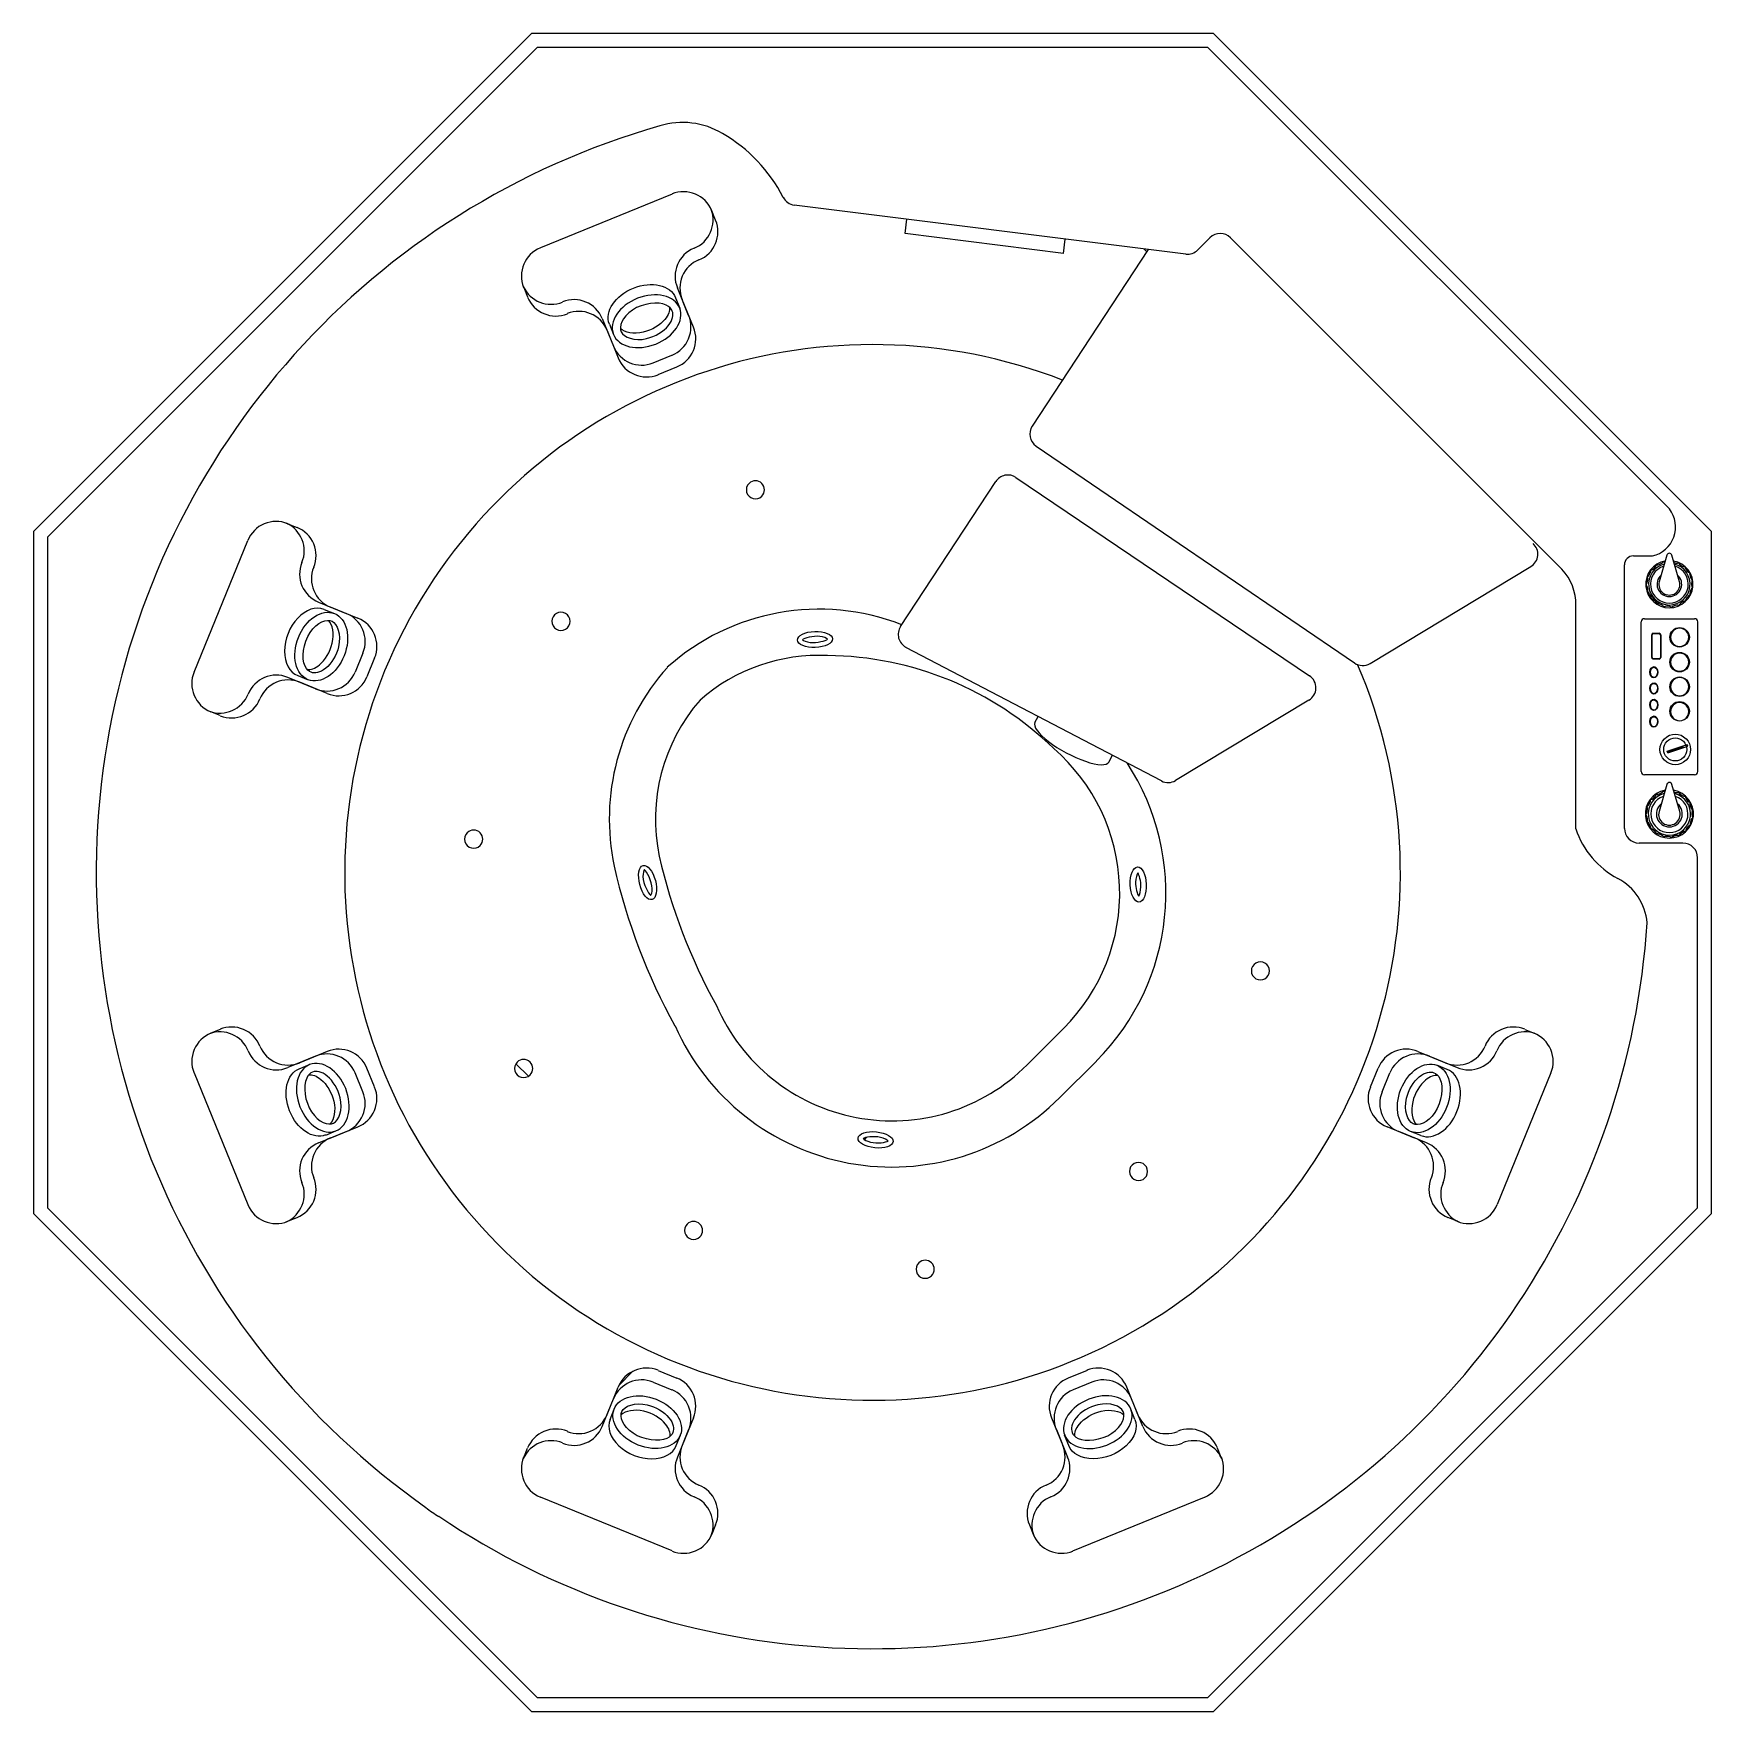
# Model space of a CAD drawing. Header units: millimetres. Extents: x 1521.79 to 1523.64, y 1323.22 to 1325.07.
import ezdxf

# ---------------------------------------------------------------- set-up
doc = ezdxf.new("R2010")
doc.units = ezdxf.units.MM
doc.layers.add('Varandas_e_Piscinas', color=2, linetype='Continuous')

msp = doc.modelspace()

# ---------------------------------------------------------------- linework, layer by layer
at = {"layer": 'Varandas_e_Piscinas'}
for p, q in [((1522.3341, 1325.0683), (1521.7851, 1324.5192)), ((1523.0861, 1325.0683), (1522.3341, 1325.0683)), ((1523.6351, 1324.5192), (1523.0861, 1325.0683)), ((1521.7851, 1324.5192), (1521.7851, 1323.7673)), ((1523.6351, 1323.7673), (1523.6351, 1324.5192)), ((1521.7851, 1323.7673), (1522.3341, 1323.2183)), ((1523.0861, 1323.2183), (1523.6351, 1323.7673)), ((1522.3341, 1323.2183), (1523.0861, 1323.2183))]:
    msp.add_line(p, q, dxfattribs=at)
at = {"layer": 'Varandas_e_Piscinas', "color": 1}
for p, q in [((1522.3403, 1325.053), (1521.8003, 1324.513)), ((1523.0799, 1325.053), (1522.3403, 1325.053)), ((1523.5888, 1324.5441), (1523.0799, 1325.053)), ((1522.4891, 1324.8913), (1522.3439, 1324.832)), ((1523.0554, 1324.8251), (1522.6239, 1324.8791)), ((1522.5371, 1324.8625), (1522.5329, 1324.8729)), ((1522.746, 1324.8477), (1522.748, 1324.8636)), ((1522.9206, 1324.8259), (1522.746, 1324.8477)), ((1522.9206, 1324.8259), (1522.9226, 1324.8417)), ((1523.0687, 1324.8297), (1523.0821, 1324.8431)), ((1523.4703, 1324.4776), (1523.1048, 1324.8431)), ((1523.0141, 1324.8303), (1522.8862, 1324.6355)), ((1523.0124, 1324.8277), (1523.0092, 1324.8309)), ((1522.3255, 1324.7881), (1522.3298, 1324.7778)), ((1522.5074, 1324.7575), (1522.495, 1324.7878)), ((1522.493, 1324.777), (1522.4976, 1324.7656)), ((1522.5127, 1324.7445), (1522.5003, 1324.7749)), ((1522.4121, 1324.7539), (1522.4245, 1324.7236)), ((1522.4174, 1324.741), (1522.4298, 1324.7106)), ((1522.42, 1324.7479), (1522.4245, 1324.7365)), ((1522.4683, 1324.7052), (1522.489, 1324.7137)), ((1522.4736, 1324.6922), (1522.4943, 1324.7007)), ((1522.8905, 1324.6135), (1523.2415, 1324.3743)), ((1522.741, 1324.4145), (1522.8459, 1324.5742)), ((1522.8683, 1324.5787), (1523.192, 1324.3602)), ((1522.0652, 1324.5278), (1522.0756, 1324.5236)), ((1521.8003, 1324.513), (1521.8003, 1323.7735)), ((1521.9621, 1324.3643), (1522.0214, 1324.5094)), ((1523.549, 1324.4923), (1523.57, 1324.4923)), ((1523.5859, 1324.4931), (1523.5776, 1324.4639)), ((1523.5999, 1324.4639), (1523.5916, 1324.4931)), ((1523.2588, 1324.3738), (1523.4359, 1324.4805)), ((1523.5392, 1324.1919), (1523.5392, 1324.4824)), ((1522.0994, 1324.4413), (1522.1298, 1324.4289)), ((1522.1123, 1324.436), (1522.1427, 1324.4236)), ((1523.4856, 1324.1914), (1523.4856, 1324.4395)), ((1523.5776, 1324.4393), (1523.5673, 1324.4496)), ((1522.1054, 1324.4334), (1522.1168, 1324.4289)), ((1523.5576, 1324.2546), (1523.5576, 1324.4196)), ((1523.5611, 1324.4231), (1523.6164, 1324.4231)), ((1523.6199, 1324.4196), (1523.6199, 1324.2546)), ((1523.5692, 1324.3803), (1523.5692, 1324.4053)), ((1523.5696, 1324.3803), (1523.5696, 1324.4053)), ((1523.571, 1324.407), (1523.5774, 1324.407)), ((1523.571, 1324.4066), (1523.5774, 1324.4066)), ((1523.5788, 1324.4053), (1523.5788, 1324.3803)), ((1523.5792, 1324.4053), (1523.5792, 1324.3803)), ((1523.6098, 1324.4071), (1523.6046, 1324.4123)), ((1523.61, 1324.4038), (1523.6106, 1324.4044)), ((1522.1482, 1324.3851), (1522.1397, 1324.3643)), ((1522.1611, 1324.3798), (1522.1526, 1324.359)), ((1523.0287, 1324.2443), (1522.747, 1324.3915)), ((1523.5774, 1324.379), (1523.571, 1324.379)), ((1523.5774, 1324.3786), (1523.571, 1324.3786)), ((1523.5982, 1324.392), (1523.5988, 1324.3926)), ((1522.0764, 1324.3603), (1522.0878, 1324.3558)), ((1523.5676, 1324.3613), (1523.5681, 1324.3619)), ((1523.5743, 1324.3681), (1523.5748, 1324.3685)), ((1522.0959, 1324.3459), (1522.0655, 1324.3583)), ((1522.0709, 1324.3551), (1522.0692, 1324.3568)), ((1522.1088, 1324.3406), (1522.0785, 1324.353)), ((1523.1913, 1324.3332), (1523.0443, 1324.2447)), ((1521.9908, 1324.3162), (1521.9805, 1324.3205)), ((1522.8891, 1324.3085), (1522.8927, 1324.3153)), ((1522.9707, 1324.265), (1522.9747, 1324.2725)), ((1523.5864, 1324.2769), (1523.6085, 1324.2842)), ((1523.5869, 1324.2752), (1523.5864, 1324.2769)), ((1523.5869, 1324.2752), (1523.6091, 1324.2825)), ((1523.6041, 1324.2809), (1523.6035, 1324.2826)), ((1523.6091, 1324.2825), (1523.6085, 1324.2842)), ((1523.6164, 1324.2511), (1523.5611, 1324.2511)), ((1523.5858, 1324.2404), (1523.5774, 1324.2106)), ((1523.5858, 1324.2404), (1523.5774, 1324.2106)), ((1523.6001, 1324.2106), (1523.5916, 1324.2404)), ((1523.6001, 1324.2106), (1523.5916, 1324.2404)), ((1523.6037, 1324.1757), (1523.5553, 1324.1757)), ((1523.5722, 1324.1892), (1523.5723, 1324.1893)), ((1523.6199, 1323.7735), (1523.6199, 1324.1596)), ((1522.8807, 1323.9312), (1522.921, 1323.9715)), ((1521.9908, 1323.9703), (1521.9805, 1323.966)), ((1523.4293, 1323.9703), (1523.4397, 1323.966)), ((1522.0959, 1323.9406), (1522.0655, 1323.9282)), ((1522.1088, 1323.9459), (1522.0785, 1323.9335)), ((1522.9167, 1323.8951), (1522.957, 1323.9354)), ((1523.3114, 1323.9459), (1523.3417, 1323.9335)), ((1523.3243, 1323.9406), (1523.3547, 1323.9282)), ((1521.9621, 1323.9222), (1522.0214, 1323.7771)), ((1522.0781, 1323.9269), (1522.0895, 1323.9314)), ((1522.0796, 1323.9339), (1522.0796, 1323.9339)), ((1522.1482, 1323.9014), (1522.1397, 1323.9222)), ((1522.1611, 1323.9068), (1522.1526, 1323.9275)), ((1522.3307, 1323.9186), (1522.3169, 1323.9324)), ((1523.2591, 1323.9068), (1523.2676, 1323.9275)), ((1523.272, 1323.9014), (1523.2805, 1323.9222)), ((1523.3438, 1323.9262), (1523.3324, 1323.9307)), ((1523.4581, 1323.9222), (1523.3988, 1323.7771)), ((1522.1123, 1323.8505), (1522.1427, 1323.8629)), ((1523.3078, 1323.8505), (1523.2775, 1323.8629)), ((1522.0994, 1323.8452), (1522.1298, 1323.8576)), ((1522.1072, 1323.8538), (1522.1185, 1323.8584)), ((1522.7013, 1323.8486), (1522.704, 1323.8513)), ((1523.3208, 1323.8452), (1523.2904, 1323.8576)), ((1523.3147, 1323.8531), (1523.3034, 1323.8576)), ((1521.8003, 1323.7735), (1522.3403, 1323.2335)), ((1523.0799, 1323.2335), (1523.6199, 1323.7735)), ((1522.0652, 1323.7587), (1522.0756, 1323.7629)), ((1523.355, 1323.7587), (1523.3446, 1323.7629)), ((1522.4308, 1323.578), (1522.446, 1323.5933)), ((1522.4736, 1323.5943), (1522.4943, 1323.5858)), ((1522.4736, 1323.5943), (1522.4943, 1323.5858)), ((1522.9466, 1323.5943), (1522.9259, 1323.5858)), ((1522.4174, 1323.5455), (1522.4298, 1323.5759)), ((1522.4174, 1323.5455), (1522.4298, 1323.5759)), ((1522.4683, 1323.5813), (1522.489, 1323.5728)), ((1522.4683, 1323.5813), (1522.489, 1323.5728)), ((1522.9519, 1323.5813), (1522.9312, 1323.5728)), ((1523.0028, 1323.5455), (1522.9904, 1323.5759)), ((1522.4121, 1323.5326), (1522.4245, 1323.5629)), ((1522.4121, 1323.5326), (1522.4245, 1323.5629)), ((1522.4207, 1323.5403), (1522.4252, 1323.5517)), ((1522.9995, 1323.5403), (1522.995, 1323.5517)), ((1523.0081, 1323.5326), (1522.9957, 1323.5629)), ((1522.5074, 1323.529), (1522.495, 1323.4987)), ((1522.5074, 1323.529), (1522.495, 1323.4987)), ((1522.5127, 1323.542), (1522.5003, 1323.5116)), ((1522.5127, 1323.542), (1522.5003, 1323.5116)), ((1522.9075, 1323.542), (1522.9199, 1323.5116)), ((1522.9128, 1323.529), (1522.9252, 1323.4987)), ((1522.3255, 1323.4984), (1522.3298, 1323.5087)), ((1522.3255, 1323.4984), (1522.3298, 1323.5087)), ((1522.4937, 1323.5113), (1522.4983, 1323.5227)), ((1522.9264, 1323.5113), (1522.9219, 1323.5227)), ((1523.0947, 1323.4984), (1523.0904, 1323.5087)), ((1522.9237, 1323.5024), (1522.922, 1323.5041)), ((1522.4891, 1323.3952), (1522.3439, 1323.4545)), ((1522.4891, 1323.3952), (1522.3439, 1323.4545)), ((1522.9311, 1323.3952), (1523.0763, 1323.4545)), ((1522.5371, 1323.424), (1522.5329, 1323.4136)), ((1522.5371, 1323.424), (1522.5329, 1323.4136)), ((1522.8831, 1323.424), (1522.8873, 1323.4136)), ((1522.3403, 1323.2335), (1523.0799, 1323.2335))]:
    msp.add_line(p, q, dxfattribs=at)
for centre, major_axis, ratio, start_param, end_param in [((1522.5007, 1324.8848), (0.0604, 0.0604), 1, 0.243597, 1.084393), ((1522.7101, 1324.1433), (0.6052, 0.6052), 1, 1.063005, 3.31405), ((1522.4591, 1324.8095), (0.1212, 0.1212), 1, 5.971165, 6.545304), ((1522.5018, 1324.8602), (0.0238, 0.0238), 1, 5.885695, 7.456491), ((1522.6258, 1324.895), (0.0113, 0.0113), 1, 2.829572, 3.802636), ((1522.5007, 1324.8627), (-0.0238, 0.0238), 1, 2.744102, 4.278371), ((1522.506, 1324.8498), (-0.0238, 0.0238), 1, 2.744102, 4.314898), ((1523.0935, 1324.8318), (0.0113, 0.0113), 1, 0, 1.570796), ((1522.3566, 1324.8009), (0.0238, 0.0238), 1, 1.173306, 2.744102), ((1522.5261, 1324.8005), (0.0238, 0.0238), 1, 1.173306, 2.744102), ((1523.0574, 1324.841), (-0.0113, 0.0113), 1, 2.231839, 3.141593), ((1522.5314, 1324.7876), (-0.0238, 0.0238), 1, -0.397491, 1.173306), ((1522.7101, 1324.1433), (0.4115, 0.4115), 1, 0.417332, 5.902713), ((1522.3556, 1324.8034), (0.0238, 0.0238), 1, 2.790704, 4.314898), ((1522.3609, 1324.7905), (-0.0238, 0.0238), 1, 1.173306, 2.744102), ((1522.381, 1324.7412), (0.0238, 0.0238), 1, 5.885695, 7.456491), ((1522.3863, 1324.7283), (0.0238, 0.0238), 1, 5.885695, 7.456491), ((1522.4763, 1324.7448), (0.0238, 0.0238), 1, 4.314898, 5.885695), ((1522.4816, 1324.7318), (-0.0238, 0.0238), 1, 2.744102, 4.314898), ((1522.4556, 1324.7363), (0.0238, 0.0238), 1, 2.744102, 4.314898), ((1522.4609, 1324.7233), (0.0238, 0.0238), 1, 2.744102, 4.314898), ((1522.8995, 1324.6267), (-0.0113, 0.0113), 1, 0.204319, 1.758046), ((1522.8593, 1324.5655), (-0.0113, 0.0113), 1, -1.379308, 0.204319), ((1522.581, 1324.5652), (-0.00707, 0.00707), 1, 0, 3.141593), ((1522.581, 1324.5652), (-0.00707, 0.00707), 1, 3.141593, 6.283185), ((1522.0525, 1324.4967), (-0.0238, 0.0238), 1, -1.173306, 0.397491), ((1522.0499, 1324.4978), (0.0238, 0.0238), 1, 5.10988, 6.634074), ((1523.5628, 1324.5242), (-0.0231, 0.0231), 1, 2.577991, 4.581211), ((1522.0629, 1324.4925), (-0.0238, 0.0238), 1, 3.539083, 5.10988), ((1523.4277, 1324.4942), (0.0113, 0.0113), 1, 4.468888, 6.332692), ((1523.549, 1324.4824), (0.00698, 0.00698), 1, 0.785398, 2.356194), ((1523.5887, 1324.4923), (-0.00208, 0.00208), 1, 4.204296, 6.791279), ((1522.1121, 1324.4724), (-0.0238, 0.0238), 1, 0.397491, 1.968287), ((1522.1251, 1324.4671), (-0.0238, 0.0238), 1, 0.397491, 1.968287), ((1523.4286, 1324.4387), (0.0403, 0.0403), 1, 5.48534, 6.24747), ((1523.5887, 1324.4611), (0.0184, 0.0184), 1, 0.965129, 6.888853), ((1523.5887, 1324.4611), (-0.0162, 0.0162), 1, 5.745826, 11.532933), ((1523.5579, 1324.4773), (0.00746, 0.00746), 1, 4.787132, 5.438368), ((1523.5887, 1324.4611), (-0.0147, 0.0147), 1, 5.804778, 11.473981), ((1523.5687, 1324.4767), (-0.000214, 0.000214), 1, -0.853497, 0.978863), ((1523.5689, 1324.4794), (-0.00166, 0.00166), 1, 2.260723, 2.885642), ((1523.5648, 1324.4865), (-0.00746, 0.00746), 1, 2.885642, 3.536878), ((1523.5887, 1324.4611), (0.00962, 0.00962), 1, 1.512124, 6.341857), ((1523.5748, 1324.4824), (0.000214, 0.000214), 1, 0.386606, 2.218966), ((1523.5759, 1324.4848), (-0.00166, 0.00166), 1, 1.930029, 2.554948), ((1523.5743, 1324.4929), (-0.00746, 0.00746), 1, 2.554948, 3.206184), ((1523.5825, 1324.4858), (0.000214, 0.000214), 1, 0.055912, 1.888272), ((1523.5843, 1324.4877), (0.00166, 0.00166), 1, 3.170132, 3.671252), ((1523.5968, 1324.495), (-0.00746, 0.00746), 1, 2.072692, 2.544796), ((1523.599, 1324.4844), (-0.000214, 0.000214), 1, 4.106913, 5.939273), ((1523.6016, 1324.4848), (-0.00166, 0.00166), 1, 0.937947, 1.562866), ((1523.6074, 1324.4906), (0.00746, 0.00746), 1, 3.133662, 3.784898), ((1523.606, 1324.4798), (-0.000214, 0.000214), 1, 3.776219, 5.608579), ((1523.6086, 1324.4794), (0.00166, 0.00166), 1, 2.17805, 2.802968), ((1523.616, 1324.4829), (-0.00746, 0.00746), 1, 1.232172, 1.883408), ((1523.6134, 1324.4719), (-0.00166, 0.00166), 1, 0.276559, 0.901478), ((1523.6216, 1324.4729), (0.00746, 0.00746), 1, 2.472274, 3.12351), ((1523.6111, 1324.4732), (-0.000214, 0.000214), 1, 3.445525, 5.277885), ((1523.5633, 1324.4611), (-0.000214, 0.000214), 1, -0.192109, 1.640251), ((1523.5544, 1324.4549), (-0.00746, 0.00746), 1, 3.877724, 4.528959), ((1523.5619, 1324.4634), (0.00166, 0.00166), 1, 4.492907, 5.117826), ((1523.5543, 1324.4664), (0.00746, 0.00746), 1, 5.117826, 5.769062), ((1523.5647, 1324.4694), (0.000214, 0.000214), 1, 1.047994, 2.880353), ((1523.5647, 1324.4529), (-0.000214, 0.000214), 1, 0.138585, 1.970945), ((1523.5626, 1324.4545), (-0.00166, 0.00166), 1, 3.252805, 3.877724), ((1523.5641, 1324.472), (-0.00166, 0.00166), 1, 2.591417, 3.216336), ((1523.5583, 1324.4441), (-0.00746, 0.00746), 1, 4.208418, 4.859653), ((1523.5887, 1324.4607), (0.00819, 0.00819), 1, 2.07889, 5.775092), ((1523.6219, 1324.4502), (0.00746, 0.00746), 1, 1.810886, 2.462122), ((1523.6236, 1324.4616), (0.00746, 0.00746), 1, 2.14158, 2.792816), ((1523.6148, 1324.4545), (0.00166, 0.00166), 1, 1.185968, 1.810886), ((1523.6156, 1324.4633), (-0.00166, 0.00166), 1, -0.054135, 0.570784), ((1523.6138, 1324.4569), (0.000214, 0.000214), 1, 4.354933, 6.187293), ((1523.6138, 1324.4653), (0.000214, 0.000214), 1, 4.685627, 6.517987), ((1522.0909, 1324.3968), (0.0145, 0.0365), 0.690897, 0, 3.141593), ((1522.1023, 1324.3923), (0.0145, 0.0365), 0.690897, 3.141593, 9.424778), ((1522.6512, 1324.1828), (0.1773, 0.1773), 1, 0.413639, 1.516213), ((1523.5662, 1324.4464), (-0.00166, 0.00166), 1, 3.583499, 4.208418), ((1523.5687, 1324.4455), (0.000214, 0.000214), 1, 2.040075, 3.872435), ((1523.5655, 1324.4352), (0.00746, 0.00746), 1, 6.109908, 6.761144), ((1523.5722, 1324.4399), (-0.00166, 0.00166), 1, 3.914193, 4.539112), ((1523.5748, 1324.4399), (0.000214, 0.000214), 1, 2.370769, 4.203129), ((1523.5752, 1324.429), (0.00746, 0.00746), 1, 0.157416, 0.808652), ((1523.58, 1324.4357), (0.00166, 0.00166), 1, 5.815683, 6.440602), ((1523.5825, 1324.4365), (-0.000214, 0.000214), 1, 1.130667, 2.963027), ((1523.5863, 1324.4263), (0.00746, 0.00746), 1, 0.48811, 1.139346), ((1523.5887, 1324.4342), (-0.00166, 0.00166), 1, 4.575581, 5.200499), ((1523.5908, 1324.4358), (-0.000214, 0.000214), 1, 1.461361, 3.293721), ((1523.5977, 1324.4274), (0.00746, 0.00746), 1, 0.818804, 1.47004), ((1523.5975, 1324.4356), (0.00166, 0.00166), 1, 0.193886, 0.818804), ((1523.5989, 1324.4378), (0.000214, 0.000214), 1, 3.362851, 5.195211), ((1523.6082, 1324.4322), (-0.00746, 0.00746), 1, -0.421298, 0.229938), ((1523.6053, 1324.4399), (0.00166, 0.00166), 1, 0.52458, 1.149498), ((1523.6059, 1324.4424), (0.000214, 0.000214), 1, 3.693545, 5.525905), ((1523.6165, 1324.4401), (0.00746, 0.00746), 1, 1.480192, 2.131428), ((1523.6113, 1324.4464), (-0.00166, 0.00166), 1, -0.715522, -0.090604), ((1523.6111, 1324.449), (0.000214, 0.000214), 1, 4.024239, 5.856599), ((1522.1171, 1324.3978), (0.0238, 0.0238), 1, 5.10988, 6.680676), ((1522.13, 1324.3925), (0.0238, 0.0238), 1, 5.10988, 6.680676), ((1522.3666, 1324.4202), (-0.00707, 0.00707), 1, 0, 3.141593), ((1522.3666, 1324.4202), (0.00707, 0.00707), 1, 4.712389, 7.853982), ((1523.5611, 1324.4196), (-0.00248, 0.00248), 1, -0.785398, 0.785398), ((1523.6164, 1324.4196), (-0.00248, 0.00248), 1, 3.926991, 5.497787), ((1522.6467, 1324.4002), (0.0194, 0.0006), 0.456692, 3.141593, 9.424778), ((1522.7544, 1324.4057), (0.0113, 0.0113), 1, 1.775115, 3.445349), ((1523.571, 1324.4053), (-0.00124, 0.00124), 1, -0.785398, 0.785398), ((1523.571, 1324.4053), (-0.000957, 0.000957), 1, -0.785398, 0.785398), ((1523.5774, 1324.4053), (-0.00124, 0.00124), 1, 3.926991, 5.497787), ((1523.5774, 1324.4053), (-0.000957, 0.000957), 1, 3.926991, 5.497787), ((1523.6, 1324.4026), (-0.0071, 0.0071), 1, -0.785398, 2.356194), ((1523.6, 1324.4026), (-0.0071, 0.0071), 1, 2.356194, 5.497787), ((1522.6512, 1324.1828), (0.1413, 0.1413), 1, 0.738334, 1.502277), ((1522.6574, 1324.0201), (-0.2562, 0.2562), 1, -1.556924, -0.794119), ((1523.571, 1324.3803), (0.00124, 0.00124), 1, 2.356194, 3.926991), ((1523.571, 1324.3803), (-0.000957, 0.000957), 1, 0.785398, 2.356194), ((1523.5774, 1324.3803), (-0.00124, 0.00124), 1, 2.356194, 3.926991), ((1523.5774, 1324.3803), (-0.000957, 0.000957), 1, 2.356194, 3.926991), ((1523.6, 1324.3752), (0.0071, 0.0071), 1, 0.785398, 3.926991), ((1523.6, 1324.3752), (-0.0071, 0.0071), 1, 2.356194, 5.497787), ((1521.9932, 1324.3516), (-0.0238, 0.0238), 1, 0.397491, 1.968287), ((1522.0528, 1324.3272), (0.0238, 0.0238), 1, 0.397491, 1.968287), ((1522.1086, 1324.377), (-0.0238, 0.0238), 1, 1.968287, 3.539083), ((1522.6706, 1324.2021), (0.1773, 0.1773), 1, 1.625379, 2.564815), ((1523.183, 1324.3469), (0.0113, 0.0113), 1, 4.468888, 6.474674), ((1523.2505, 1324.3875), (0.0113, 0.0113), 1, 3.328843, 4.468888), ((1523.5716, 1324.364), (0.00024, 0.00622), 0.715874, 3.141593, 9.424778), ((1522.0658, 1324.3219), (0.0238, 0.0238), 1, 0.397491, 1.968287), ((1522.1215, 1324.3717), (-0.0238, 0.0238), 1, 1.968287, 3.539083), ((1523.5716, 1324.3462), (0.00024, 0.00622), 0.715874, 3.141593, 9.424778), ((1523.6, 1324.3481), (-0.0071, 0.0071), 1, -0.785398, 2.356194), ((1523.6, 1324.3481), (0.0071, 0.0071), 1, 3.926991, 7.068583), ((1521.9906, 1324.3527), (-0.0238, 0.0238), 1, 2.004814, 3.539083), ((1522.0035, 1324.3473), (-0.0238, 0.0238), 1, 1.968287, 3.539083), ((1522.6706, 1324.2021), (-0.1413, 0.1413), 1, 0.068519, 0.992222), ((1523.5716, 1324.3281), (0.00024, 0.00622), 0.715874, 3.141593, 9.424778), ((1523.6, 1324.3207), (-0.0071, 0.0071), 1, -0.785398, 2.356194), ((1523.6, 1324.3207), (-0.0071, 0.0071), 1, 2.356194, 5.497787), ((1522.9299, 1324.2868), (-0.0408, 0.0218), 0.283784, 0, 3.141593), ((1523.5716, 1324.3096), (0.00024, 0.00622), 0.715874, 3.141593, 9.424778), ((1522.7718, 1324.1206), (-0.1491, 0.1491), 1, 3.141593, 4.782921), ((1522.7718, 1324.1206), (-0.1851, 0.1851), 1, 3.141593, 4.506978), ((1523.5611, 1324.2546), (-0.00248, 0.00248), 1, 0.785398, 2.356194), ((1523.6164, 1324.2546), (0.00248, 0.00248), 1, 3.926991, 5.497787), ((1523.0361, 1324.2584), (-0.0113, 0.0113), 1, 1.874553, 2.898091), ((1523.5887, 1324.2078), (-0.0188, 0.0188), 1, 5.677518, 11.601242), ((1523.5887, 1324.2078), (-0.0188, 0.0188), 1, 5.677518, 11.601242), ((1523.5887, 1324.2078), (-0.0165, 0.0165), 1, 5.745826, 11.532933), ((1523.5887, 1324.2078), (-0.0165, 0.0165), 1, 5.745826, 11.532933), ((1523.574, 1324.2401), (-0.00761, 0.00761), 1, 2.554948, 3.206184), ((1523.574, 1324.2401), (-0.00761, 0.00761), 1, 2.554948, 3.206184), ((1523.574, 1324.2401), (-0.0077, 0.0077), 1, 2.554948, 3.207884), ((1523.574, 1324.2401), (-0.0077, 0.0077), 1, 2.554948, 3.207884), ((1523.5824, 1324.2329), (-0.000219, 0.000219), 1, -1.514885, 0.317475), ((1523.5824, 1324.2329), (-0.000219, 0.000219), 1, -1.514885, 0.317475), ((1523.5824, 1324.2329), (-0.000128, 0.000128), 1, -1.506624, 0.395284), ((1523.5824, 1324.2329), (-0.000128, 0.000128), 1, -1.506624, 0.395284), ((1523.5842, 1324.2349), (0.00178, 0.00178), 1, 3.170927, 3.670535), ((1523.5842, 1324.2349), (0.00178, 0.00178), 1, 3.170927, 3.670535), ((1523.5842, 1324.2349), (-0.00169, 0.00169), 1, 1.599335, 2.100456), ((1523.5842, 1324.2349), (-0.00169, 0.00169), 1, 1.599335, 2.100456), ((1523.5887, 1324.2395), (0.00212, 0.00212), 1, 5.775092, 8.362075), ((1523.5887, 1324.2395), (0.00212, 0.00212), 1, 5.775092, 8.362075), ((1523.597, 1324.2423), (0.00761, 0.00761), 1, 3.643488, 4.115592), ((1523.597, 1324.2423), (0.00761, 0.00761), 1, 3.643488, 4.115592), ((1523.597, 1324.2423), (-0.0077, 0.0077), 1, 2.080055, 2.546496), ((1523.597, 1324.2423), (-0.0077, 0.0077), 1, 2.080055, 2.546496), ((1523.5992, 1324.2315), (-0.000219, 0.000219), 1, 4.106913, 5.939273), ((1523.5992, 1324.2315), (-0.000219, 0.000219), 1, 4.106913, 5.939273), ((1523.5992, 1324.2315), (-0.000128, 0.000128), 1, 4.115173, 6.017082), ((1523.5992, 1324.2315), (-0.000128, 0.000128), 1, 4.115173, 6.017082), ((1523.6018, 1324.2319), (0.00178, 0.00178), 1, 2.50954, 3.133662), ((1523.6018, 1324.2319), (0.00178, 0.00178), 1, 2.50954, 3.133662), ((1523.6018, 1324.2319), (0.00169, 0.00169), 1, 2.508744, 3.133662), ((1523.6018, 1324.2319), (0.00169, 0.00169), 1, 2.508744, 3.133662), ((1523.6078, 1324.2378), (0.0077, 0.0077), 1, 3.133662, 3.786598), ((1523.6078, 1324.2378), (0.0077, 0.0077), 1, 3.133662, 3.786598), ((1523.6078, 1324.2378), (0.00761, 0.00761), 1, 3.133662, 3.784898), ((1523.6078, 1324.2378), (0.00761, 0.00761), 1, 3.133662, 3.784898), ((1523.5536, 1324.2131), (-0.00761, 0.00761), 1, 3.54703, 4.198266), ((1523.5536, 1324.2131), (-0.00761, 0.00761), 1, 3.54703, 4.198266), ((1523.5536, 1324.2131), (0.0077, 0.0077), 1, 5.117826, 5.770762), ((1523.5536, 1324.2131), (0.0077, 0.0077), 1, 5.117826, 5.770762), ((1523.5642, 1324.2162), (0.000219, 0.000219), 1, 1.047994, 2.880353), ((1523.5642, 1324.2162), (0.000219, 0.000219), 1, 1.047994, 2.880353), ((1523.5642, 1324.2162), (-0.000128, 0.000128), 1, -0.514542, 1.387366), ((1523.5642, 1324.2162), (-0.000128, 0.000128), 1, -0.514542, 1.387366), ((1523.5636, 1324.2188), (-0.00169, 0.00169), 1, 2.591417, 3.216336), ((1523.5636, 1324.2188), (-0.00169, 0.00169), 1, 2.591417, 3.216336), ((1523.5636, 1324.2188), (0.00178, 0.00178), 1, 4.163009, 4.787132), ((1523.5636, 1324.2188), (0.00178, 0.00178), 1, 4.163009, 4.787132), ((1523.5572, 1324.2243), (0.00761, 0.00761), 1, 4.787132, 5.438368), ((1523.5572, 1324.2243), (0.00761, 0.00761), 1, 4.787132, 5.438368), ((1523.5572, 1324.2243), (-0.0077, 0.0077), 1, 3.216336, 3.869272), ((1523.5572, 1324.2243), (-0.0077, 0.0077), 1, 3.216336, 3.869272), ((1523.5887, 1324.2078), (-0.0145, 0.0145), 1, 5.828573, 11.450186), ((1523.5887, 1324.2078), (-0.0145, 0.0145), 1, 5.828573, 11.450186), ((1523.5683, 1324.2237), (-0.000219, 0.000219), 1, -0.853497, 0.978863), ((1523.5683, 1324.2237), (-0.000219, 0.000219), 1, -0.853497, 0.978863), ((1523.5683, 1324.2237), (-0.000128, 0.000128), 1, -0.845236, 1.056672), ((1523.5683, 1324.2237), (-0.000128, 0.000128), 1, -0.845236, 1.056672), ((1523.5685, 1324.2264), (-0.00169, 0.00169), 1, 2.260723, 2.885642), ((1523.5685, 1324.2264), (-0.00169, 0.00169), 1, 2.260723, 2.885642), ((1523.5685, 1324.2264), (-0.00178, 0.00178), 1, 2.261519, 2.885642), ((1523.5685, 1324.2264), (-0.00178, 0.00178), 1, 2.261519, 2.885642), ((1523.5643, 1324.2336), (0.00761, 0.00761), 1, 4.456438, 5.107674), ((1523.5643, 1324.2336), (0.00761, 0.00761), 1, 4.456438, 5.107674), ((1523.5643, 1324.2336), (0.0077, 0.0077), 1, 4.456438, 5.109374), ((1523.5643, 1324.2336), (0.0077, 0.0077), 1, 4.456438, 5.109374), ((1523.5887, 1324.2078), (0.0101, 0.0101), 1, 1.468496, 6.385485), ((1523.5887, 1324.2078), (0.0101, 0.0101), 1, 1.468496, 6.385485), ((1523.5746, 1324.2295), (0.000219, 0.000219), 1, 0.386606, 2.218966), ((1523.5746, 1324.2295), (0.000219, 0.000219), 1, 0.386606, 2.218966), ((1523.5746, 1324.2295), (-0.000128, 0.000128), 1, -1.17593, 0.725978), ((1523.5746, 1324.2295), (-0.000128, 0.000128), 1, -1.17593, 0.725978), ((1523.5757, 1324.2319), (-0.00178, 0.00178), 1, 1.930825, 2.554948), ((1523.5757, 1324.2319), (-0.00178, 0.00178), 1, 1.930825, 2.554948), ((1523.5757, 1324.2319), (-0.00169, 0.00169), 1, 1.930029, 2.554948), ((1523.5757, 1324.2319), (-0.00169, 0.00169), 1, 1.930029, 2.554948), ((1523.6063, 1324.2268), (0.000219, 0.000219), 1, 5.347015, 7.179375), ((1523.6063, 1324.2268), (0.000219, 0.000219), 1, 5.347015, 7.179375), ((1523.6063, 1324.2268), (-0.000128, 0.000128), 1, 3.784479, 5.686388), ((1523.6063, 1324.2268), (-0.000128, 0.000128), 1, 3.784479, 5.686388), ((1523.609, 1324.2264), (-0.00178, 0.00178), 1, 0.608049, 1.232172), ((1523.609, 1324.2264), (-0.00178, 0.00178), 1, 0.608049, 1.232172), ((1523.609, 1324.2264), (-0.00169, 0.00169), 1, 0.607253, 1.232172), ((1523.609, 1324.2264), (-0.00169, 0.00169), 1, 0.607253, 1.232172), ((1523.6165, 1324.23), (-0.0077, 0.0077), 1, 1.232172, 1.885108), ((1523.6165, 1324.23), (-0.0077, 0.0077), 1, 1.232172, 1.885108), ((1523.6165, 1324.23), (-0.00761, 0.00761), 1, 1.232172, 1.883408), ((1523.6165, 1324.23), (-0.00761, 0.00761), 1, 1.232172, 1.883408), ((1523.6139, 1324.2188), (-0.00178, 0.00178), 1, 0.277355, 0.901478), ((1523.6139, 1324.2188), (-0.00178, 0.00178), 1, 0.277355, 0.901478), ((1523.6222, 1324.2197), (0.0077, 0.0077), 1, 2.472274, 3.12521), ((1523.6222, 1324.2197), (0.0077, 0.0077), 1, 2.472274, 3.12521), ((1523.6139, 1324.2188), (0.00169, 0.00169), 1, 1.847356, 2.472274), ((1523.6139, 1324.2188), (0.00169, 0.00169), 1, 1.847356, 2.472274), ((1523.6222, 1324.2197), (0.00761, 0.00761), 1, 2.472274, 3.12351), ((1523.6222, 1324.2197), (0.00761, 0.00761), 1, 2.472274, 3.12351), ((1523.6115, 1324.2201), (-0.000219, 0.000219), 1, 3.445525, 5.277885), ((1523.6115, 1324.2201), (-0.000219, 0.000219), 1, 3.445525, 5.277885), ((1523.6115, 1324.2201), (-0.000128, 0.000128), 1, 3.453785, 5.355694), ((1523.6115, 1324.2201), (-0.000128, 0.000128), 1, 3.453785, 5.355694), ((1523.6161, 1324.21), (-0.00178, 0.00178), 1, -0.053339, 0.570784), ((1523.6161, 1324.21), (-0.00178, 0.00178), 1, -0.053339, 0.570784), ((1523.6161, 1324.21), (0.00169, 0.00169), 1, 1.516662, 2.14158), ((1523.6161, 1324.21), (0.00169, 0.00169), 1, 1.516662, 2.14158), ((1523.6143, 1324.212), (-0.000128, 0.000128), 1, 3.123091, 5.025), ((1523.6143, 1324.212), (-0.000128, 0.000128), 1, 3.123091, 5.025), ((1523.6143, 1324.212), (-0.000219, 0.000219), 1, 3.114831, 4.947191), ((1523.6143, 1324.212), (-0.000219, 0.000219), 1, 3.114831, 4.947191), ((1523.5628, 1324.2078), (-0.000219, 0.000219), 1, -0.192109, 1.640251), ((1523.5628, 1324.2078), (-0.000219, 0.000219), 1, -0.192109, 1.640251), ((1523.5614, 1324.21), (0.00169, 0.00169), 1, 4.492907, 5.117826), ((1523.5614, 1324.21), (0.00169, 0.00169), 1, 4.492907, 5.117826), ((1523.5628, 1324.2078), (-0.000128, 0.000128), 1, -0.183848, 1.71806), ((1523.5628, 1324.2078), (-0.000128, 0.000128), 1, -0.183848, 1.71806), ((1523.5537, 1324.2014), (0.00761, 0.00761), 1, 5.44852, 6.099756), ((1523.5537, 1324.2014), (0.00761, 0.00761), 1, 5.44852, 6.099756), ((1523.5614, 1324.21), (-0.00178, 0.00178), 1, 2.922907, 3.54703), ((1523.5614, 1324.21), (-0.00178, 0.00178), 1, 2.922907, 3.54703), ((1523.5537, 1324.2014), (-0.0077, 0.0077), 1, 3.877724, 4.53066), ((1523.5537, 1324.2014), (-0.0077, 0.0077), 1, 3.877724, 4.53066), ((1523.5642, 1324.1994), (-0.000219, 0.000219), 1, 0.138585, 1.970945), ((1523.5642, 1324.1994), (-0.000219, 0.000219), 1, 0.138585, 1.970945), ((1523.5621, 1324.201), (-0.00169, 0.00169), 1, 3.252805, 3.877724), ((1523.5621, 1324.201), (-0.00169, 0.00169), 1, 3.252805, 3.877724), ((1523.5642, 1324.1994), (0.000128, 0.000128), 1, 1.717642, 3.619551), ((1523.5642, 1324.1994), (0.000128, 0.000128), 1, 1.717642, 3.619551), ((1523.5621, 1324.201), (0.00178, 0.00178), 1, 4.824397, 5.44852), ((1523.5621, 1324.201), (0.00178, 0.00178), 1, 4.824397, 5.44852), ((1523.5577, 1324.1904), (-0.00761, 0.00761), 1, 4.208418, 4.859653), ((1523.5577, 1324.1904), (-0.00761, 0.00761), 1, 4.208418, 4.859653), ((1523.5577, 1324.1904), (0.0077, 0.0077), 1, 5.779214, 6.43215), ((1523.5577, 1324.1904), (0.0077, 0.0077), 1, 5.779214, 6.43215), ((1523.5657, 1324.1927), (0.00169, 0.00169), 1, 5.154295, 5.779214), ((1523.5657, 1324.1927), (0.00169, 0.00169), 1, 5.154295, 5.779214), ((1523.5657, 1324.1927), (-0.00178, 0.00178), 1, 3.584295, 4.208418), ((1523.5657, 1324.1927), (-0.00178, 0.00178), 1, 3.584295, 4.208418), ((1523.5887, 1324.2073), (-0.00836, 0.00836), 1, 0.508093, 4.204296), ((1523.5887, 1324.2073), (-0.00836, 0.00836), 1, 0.508093, 4.204296), ((1523.6171, 1324.1863), (0.0077, 0.0077), 1, 1.480192, 2.133129), ((1523.6171, 1324.1863), (0.0077, 0.0077), 1, 1.480192, 2.133129), ((1523.6171, 1324.1863), (-0.00761, 0.00761), 1, -0.090604, 0.560632), ((1523.6171, 1324.1863), (-0.00761, 0.00761), 1, -0.090604, 0.560632), ((1523.6117, 1324.1927), (0.00178, 0.00178), 1, 0.85607, 1.480192), ((1523.6117, 1324.1927), (0.00178, 0.00178), 1, 0.85607, 1.480192), ((1523.6117, 1324.1927), (-0.00169, 0.00169), 1, -0.715522, -0.090604), ((1523.6117, 1324.1927), (-0.00169, 0.00169), 1, -0.715522, -0.090604), ((1523.6225, 1324.1967), (-0.0077, 0.0077), 1, 0.24009, 0.893026), ((1523.6225, 1324.1967), (-0.0077, 0.0077), 1, 0.24009, 0.893026), ((1523.6225, 1324.1967), (-0.00761, 0.00761), 1, 0.24009, 0.891326), ((1523.6225, 1324.1967), (-0.00761, 0.00761), 1, 0.24009, 0.891326), ((1523.6115, 1324.1954), (0.000219, 0.000219), 1, 4.024239, 5.856599), ((1523.6115, 1324.1954), (0.000128, 0.000128), 1, 4.0325, 5.934408), ((1523.6115, 1324.1954), (0.000128, 0.000128), 1, 4.0325, 5.934408), ((1523.6115, 1324.1954), (0.000219, 0.000219), 1, 4.024239, 5.856599), ((1523.6243, 1324.2082), (0.0077, 0.0077), 1, 2.14158, 2.794517), ((1523.6243, 1324.2082), (0.0077, 0.0077), 1, 2.14158, 2.794517), ((1523.6154, 1324.201), (0.00178, 0.00178), 1, 1.186764, 1.810886), ((1523.6154, 1324.201), (0.00178, 0.00178), 1, 1.186764, 1.810886), ((1523.6243, 1324.2082), (-0.00761, 0.00761), 1, 0.570784, 1.22202), ((1523.6243, 1324.2082), (-0.00761, 0.00761), 1, 0.570784, 1.22202), ((1523.6154, 1324.201), (-0.00169, 0.00169), 1, -0.384829, 0.24009), ((1523.6154, 1324.201), (-0.00169, 0.00169), 1, -0.384829, 0.24009), ((1523.6143, 1324.2035), (0.000219, 0.000219), 1, 4.354933, 6.187293), ((1523.6143, 1324.2035), (0.000219, 0.000219), 1, 4.354933, 6.187293), ((1523.6143, 1324.2035), (0.000128, 0.000128), 1, 4.363194, 6.265102), ((1523.6143, 1324.2035), (0.000128, 0.000128), 1, 4.363194, 6.265102), ((1522.2704, 1324.18), (0.00707, 0.00707), 1, 1.570796, 4.712389), ((1522.2704, 1324.18), (-0.00707, 0.00707), 1, 3.141593, 6.283185), ((1523.5772, 1324.2219), (-0.0683, 0.0683), 1, 1.106598, 1.867605), ((1523.5553, 1324.1919), (0.0114, 0.0114), 1, 2.356194, 3.926991), ((1523.5683, 1324.1918), (-0.000219, 0.000219), 1, 0.469279, 2.301639), ((1523.5683, 1324.1918), (-0.000219, 0.000219), 1, 0.469279, 2.301639), ((1523.5683, 1324.1918), (0.000128, 0.000128), 1, 2.048336, 3.950245), ((1523.5683, 1324.1918), (0.000128, 0.000128), 1, 2.048336, 3.950245), ((1523.565, 1324.1813), (-0.0077, 0.0077), 1, 4.539112, 5.192048), ((1523.565, 1324.1813), (-0.0077, 0.0077), 1, 4.539112, 5.192048), ((1523.565, 1324.1813), (0.00761, 0.00761), 1, 6.109908, 6.761144), ((1523.565, 1324.1813), (0.00761, 0.00761), 1, 6.109908, 6.761144), ((1523.5718, 1324.1861), (-0.00169, 0.00169), 1, 3.914193, 4.539112), ((1523.5718, 1324.1861), (-0.00169, 0.00169), 1, 3.914193, 4.539112), ((1523.5718, 1324.1861), (0.00178, 0.00178), 1, 5.485785, 6.109908), ((1523.5718, 1324.1861), (0.00178, 0.00178), 1, 5.485785, 6.109908), ((1523.5745, 1324.1861), (0.000219, 0.000219), 1, 2.370769, 4.203129), ((1523.5745, 1324.1861), (0.000219, 0.000219), 1, 2.370769, 4.203129), ((1523.5745, 1324.1861), (-0.000128, 0.000128), 1, 0.808234, 2.710142), ((1523.5745, 1324.1861), (-0.000128, 0.000128), 1, 0.808234, 2.710142), ((1523.5749, 1324.175), (-0.0077, 0.0077), 1, -1.41338, -0.760444), ((1523.5749, 1324.175), (-0.0077, 0.0077), 1, -1.41338, -0.760444), ((1523.5749, 1324.175), (0.00761, 0.00761), 1, 0.157416, 0.808652), ((1523.5749, 1324.175), (0.00761, 0.00761), 1, 0.157416, 0.808652), ((1523.5798, 1324.1818), (-0.00169, 0.00169), 1, 4.244887, 4.869805), ((1523.5798, 1324.1818), (-0.00169, 0.00169), 1, 4.244887, 4.869805), ((1523.5798, 1324.1818), (-0.00178, 0.00178), 1, 4.245683, 4.869805), ((1523.5798, 1324.1818), (-0.00178, 0.00178), 1, 4.245683, 4.869805), ((1523.5824, 1324.1826), (0.000219, 0.000219), 1, 2.701463, 4.533823), ((1523.5824, 1324.1826), (0.000219, 0.000219), 1, 2.701463, 4.533823), ((1523.5824, 1324.1826), (-0.000128, 0.000128), 1, 1.138928, 3.040836), ((1523.5824, 1324.1826), (-0.000128, 0.000128), 1, 1.138928, 3.040836), ((1523.5863, 1324.1723), (-0.0077, 0.0077), 1, -1.082686, -0.42975), ((1523.5863, 1324.1723), (-0.0077, 0.0077), 1, -1.082686, -0.42975), ((1523.5863, 1324.1723), (-0.00761, 0.00761), 1, -1.082686, -0.43145), ((1523.5863, 1324.1723), (-0.00761, 0.00761), 1, -1.082686, -0.43145), ((1523.5887, 1324.1803), (-0.00169, 0.00169), 1, 4.575581, 5.200499), ((1523.5887, 1324.1803), (-0.00169, 0.00169), 1, 4.575581, 5.200499), ((1523.5887, 1324.1803), (-0.00178, 0.00178), 1, 4.576377, 5.200499), ((1523.5887, 1324.1803), (-0.00178, 0.00178), 1, 4.576377, 5.200499), ((1523.5909, 1324.1819), (0.000219, 0.000219), 1, 3.032157, 4.864517), ((1523.5909, 1324.1819), (0.000219, 0.000219), 1, 3.032157, 4.864517), ((1523.5909, 1324.1819), (0.000128, 0.000128), 1, 3.040418, 4.942326), ((1523.5909, 1324.1819), (0.000128, 0.000128), 1, 3.040418, 4.942326), ((1523.5979, 1324.1734), (-0.0077, 0.0077), 1, -0.751992, -0.099056), ((1523.5979, 1324.1734), (-0.0077, 0.0077), 1, -0.751992, -0.099056), ((1523.5979, 1324.1734), (-0.00761, 0.00761), 1, -0.751992, -0.100756), ((1523.5979, 1324.1734), (-0.00761, 0.00761), 1, -0.751992, -0.100756), ((1523.5976, 1324.1818), (0.00178, 0.00178), 1, 0.194682, 0.818804), ((1523.5976, 1324.1818), (0.00178, 0.00178), 1, 0.194682, 0.818804), ((1523.5976, 1324.1818), (0.00169, 0.00169), 1, 0.193886, 0.818804), ((1523.5976, 1324.1818), (0.00169, 0.00169), 1, 0.193886, 0.818804), ((1523.5991, 1324.184), (0.000128, 0.000128), 1, 3.371112, 5.27302), ((1523.5991, 1324.184), (0.000128, 0.000128), 1, 3.371112, 5.27302), ((1523.5991, 1324.184), (0.000219, 0.000219), 1, 3.362851, 5.195211), ((1523.5991, 1324.184), (0.000219, 0.000219), 1, 3.362851, 5.195211), ((1523.6086, 1324.1782), (-0.0077, 0.0077), 1, -0.421298, 0.231638), ((1523.6086, 1324.1782), (-0.0077, 0.0077), 1, -0.421298, 0.231638), ((1523.6086, 1324.1782), (-0.00761, 0.00761), 1, -0.421298, 0.229938), ((1523.6086, 1324.1782), (-0.00761, 0.00761), 1, -0.421298, 0.229938), ((1523.6037, 1324.1596), (-0.0114, 0.0114), 1, 3.926991, 5.497787), ((1523.6056, 1324.1861), (0.00178, 0.00178), 1, 0.525376, 1.149498), ((1523.6056, 1324.1861), (0.00178, 0.00178), 1, 0.525376, 1.149498), ((1523.6056, 1324.1861), (0.00169, 0.00169), 1, 0.52458, 1.149498), ((1523.6056, 1324.1861), (0.00169, 0.00169), 1, 0.52458, 1.149498), ((1523.6063, 1324.1887), (0.000219, 0.000219), 1, 3.693545, 5.525905), ((1523.6063, 1324.1887), (0.000128, 0.000128), 1, 3.701806, 5.603714), ((1523.6063, 1324.1887), (0.000128, 0.000128), 1, 3.701806, 5.603714), ((1523.6063, 1324.1887), (0.000219, 0.000219), 1, 3.693545, 5.525905), ((1523.082, 1324.2993), (0.4402, 0.4402), 1, 2.580071, 2.863844), ((1523.082, 1324.2993), (-0.4762, 0.4762), 1, 1.008654, 1.289393), ((1523.0031, 1324.13), (-0.0008, 0.0194), 0.456692, 3.141593, 9.424778), ((1523.5031, 1324.0824), (0.0434, 0.0434), 1, 5.586447, 6.579994), ((1522.7101, 1324.1433), (0.6052, 0.6052), 1, 3.334211, 5.433035), ((1523.1378, 1324.0348), (0.00707, 0.00707), 1, 4.712389, 7.853982), ((1523.1378, 1324.0348), (-0.00707, 0.00707), 1, 0, 3.141593), ((1522.7316, 1324.0803), (-0.1491, 0.1491), 1, 1.193018, 3.141593), ((1521.9906, 1323.9339), (-0.0238, 0.0238), 1, 4.314898, 5.849167), ((1522.0035, 1323.9392), (-0.0238, 0.0238), 1, 4.314898, 5.885695), ((1522.7316, 1324.0803), (0.1851, 0.1851), 1, 2.773889, 4.712389), ((1523.4166, 1323.9392), (-0.0238, 0.0238), 1, -1.173306, 0.397491), ((1523.4296, 1323.9339), (-0.0238, 0.0238), 1, -1.136778, 0.397491), ((1521.9932, 1323.9349), (-0.0238, 0.0238), 1, -0.397491, 1.173306), ((1522.1215, 1323.9148), (0.0238, 0.0238), 1, 5.885695, 7.456491), ((1523.427, 1323.9349), (-0.0238, 0.0238), 1, 3.539083, 5.10988), ((1522.0528, 1323.9593), (0.0238, 0.0238), 1, 2.744102, 4.314898), ((1522.0658, 1323.9646), (0.0238, 0.0238), 1, 2.744102, 4.314898), ((1522.1086, 1323.9095), (0.0238, 0.0238), 1, 5.885695, 7.456491), ((1522.3254, 1323.9271), (0.00707, 0.00707), 1, 1.570796, 4.712389), ((1522.3254, 1323.9271), (-0.00707, 0.00707), 1, 3.141593, 6.283185), ((1523.2987, 1323.9148), (-0.0238, 0.0238), 1, -1.173306, 0.397491), ((1523.3116, 1323.9095), (-0.0238, 0.0238), 1, -1.173306, 0.397491), ((1523.3544, 1323.9646), (-0.0238, 0.0238), 1, 1.968287, 3.539083), ((1523.3674, 1323.9593), (0.0238, 0.0238), 1, 3.539083, 5.10988), ((1523.3293, 1323.8897), (0.0145, 0.0365), 0.690897, 3.141593, 6.283185), ((1522.1171, 1323.8887), (0.0238, 0.0238), 1, 4.314898, 5.885695), ((1522.13, 1323.894), (0.0238, 0.0238), 1, 4.314898, 5.885695), ((1523.2902, 1323.894), (-0.0238, 0.0238), 1, 0.397491, 1.968287), ((1523.3031, 1323.8887), (0.0238, 0.0238), 1, 1.968287, 3.539083), ((1522.1121, 1323.8141), (0.0238, 0.0238), 1, 1.173306, 2.744102), ((1522.1251, 1323.8194), (-0.0238, 0.0238), 1, -0.397491, 1.173306), ((1523.2951, 1323.8194), (0.0238, 0.0238), 1, 5.10988, 6.680676), ((1523.3081, 1323.8141), (-0.0238, 0.0238), 1, 3.539083, 5.10988), ((1523.0034, 1323.8136), (0.00707, 0.00707), 1, 4.712389, 7.853982), ((1522.0629, 1323.794), (-0.0238, 0.0238), 1, 2.744102, 4.314898), ((1523.0034, 1323.8136), (-0.00707, 0.00707), 1, 0, 3.141593), ((1523.3573, 1323.794), (-0.0238, 0.0238), 1, 0.397491, 1.968287), ((1522.0499, 1323.7887), (-0.0238, 0.0238), 1, 2.790704, 4.314898), ((1523.3703, 1323.7887), (0.0238, 0.0238), 1, 1.968287, 3.492482), ((1522.0525, 1323.7898), (0.0238, 0.0238), 1, 2.744102, 4.314898), ((1523.3677, 1323.7898), (-0.0238, 0.0238), 1, 1.968287, 3.539083), ((1522.5128, 1323.7486), (-0.00707, 0.00707), 1, 0, 3.141593), ((1522.5128, 1323.7486), (-0.00707, 0.00707), 1, 3.141593, 6.283185), ((1522.7681, 1323.7058), (-0.00707, 0.00707), 1, 0, 3.141593), ((1522.7681, 1323.7058), (-0.00707, 0.00707), 1, 3.141593, 6.283185), ((1522.9593, 1323.5632), (-0.0238, 0.0238), 1, 4.314898, 5.885695), ((1522.4556, 1323.5502), (0.0238, 0.0238), 1, 0.397491, 1.968287), ((1522.4556, 1323.5502), (0.0238, 0.0238), 1, 0.397491, 1.968287), ((1522.4609, 1323.5632), (0.0238, 0.0238), 1, 0.397491, 1.968287), ((1522.4609, 1323.5632), (0.0238, 0.0238), 1, 0.397491, 1.968287), ((1522.4816, 1323.5547), (-0.0238, 0.0238), 1, 3.539083, 5.10988), ((1522.4816, 1323.5547), (-0.0238, 0.0238), 1, 3.539083, 5.10988), ((1522.9386, 1323.5547), (0.0238, 0.0238), 1, 1.173306, 2.744102), ((1522.9646, 1323.5502), (0.0238, 0.0238), 1, 5.885695, 7.456491), ((1522.4617, 1323.5372), (-0.0365, 0.0145), 0.690897, 3.141593, 9.424778), ((1522.4763, 1323.5417), (-0.0238, 0.0238), 1, 3.539083, 5.10988), ((1522.4763, 1323.5417), (-0.0238, 0.0238), 1, 3.539083, 5.10988), ((1522.9439, 1323.5417), (0.0238, 0.0238), 1, 1.173306, 2.744102), ((1522.3863, 1323.5582), (0.0238, 0.0238), 1, 3.539083, 5.10988), ((1522.3863, 1323.5582), (0.0238, 0.0238), 1, 3.539083, 5.10988), ((1523.0339, 1323.5582), (0.0238, 0.0238), 1, 2.744102, 4.314898), ((1522.3609, 1323.496), (-0.0238, 0.0238), 1, -1.173306, 0.397491), ((1522.3609, 1323.496), (-0.0238, 0.0238), 1, -1.173306, 0.397491), ((1522.381, 1323.5453), (-0.0238, 0.0238), 1, 1.968287, 3.539083), ((1522.381, 1323.5453), (-0.0238, 0.0238), 1, 1.968287, 3.539083), ((1522.4572, 1323.5258), (-0.0365, 0.0145), 0.690897, 0, 3.141593), ((1523.0392, 1323.5453), (0.0238, 0.0238), 1, 2.744102, 4.314898), ((1523.0593, 1323.496), (0.0238, 0.0238), 1, 5.885695, 7.456491), ((1522.3556, 1323.4831), (-0.0238, 0.0238), 1, -1.173306, 0.350889), ((1522.3556, 1323.4831), (-0.0238, 0.0238), 1, -1.173306, 0.350889), ((1522.5314, 1323.4989), (-0.0238, 0.0238), 1, 0.397491, 1.968287), ((1522.5314, 1323.4989), (-0.0238, 0.0238), 1, 0.397491, 1.968287), ((1522.8888, 1323.4989), (0.0238, 0.0238), 1, 4.314898, 5.885695), ((1523.0646, 1323.4831), (-0.0238, 0.0238), 1, 4.3615, 5.885695), ((1522.3566, 1323.4857), (-0.0238, 0.0238), 1, 0.397491, 1.968287), ((1522.3566, 1323.4857), (-0.0238, 0.0238), 1, 0.397491, 1.968287), ((1522.5261, 1323.486), (-0.0238, 0.0238), 1, 0.397491, 1.968287), ((1522.5261, 1323.486), (-0.0238, 0.0238), 1, 0.397491, 1.968287), ((1522.8941, 1323.486), (-0.0238, 0.0238), 1, 2.744102, 4.314898), ((1523.0636, 1323.4857), (0.0238, 0.0238), 1, 4.314898, 5.885695), ((1522.5007, 1323.4238), (0.0238, 0.0238), 1, 5.146407, 6.680676), ((1522.5007, 1323.4238), (0.0238, 0.0238), 1, 5.146407, 6.680676), ((1522.506, 1323.4367), (-0.0238, 0.0238), 1, 3.539083, 5.10988), ((1522.506, 1323.4367), (-0.0238, 0.0238), 1, 3.539083, 5.10988), ((1522.9142, 1323.4367), (0.0238, 0.0238), 1, 1.173306, 2.744102), ((1522.9195, 1323.4238), (-0.0238, 0.0238), 1, -0.397491, 1.136778), ((1522.3035, 1323.5526), (0.0984, 0.0984), 1, 3.26207, 3.386192), ((1522.5018, 1323.4263), (0.0238, 0.0238), 1, 3.539083, 5.10988), ((1522.5018, 1323.4263), (0.0238, 0.0238), 1, 3.539083, 5.10988), ((1522.9184, 1323.4263), (0.0238, 0.0238), 1, 2.744102, 4.314898)]:
    msp.add_ellipse(centre, major_axis=major_axis, ratio=ratio, start_param=start_param, end_param=end_param, dxfattribs=at)
at = {"layer": 'Varandas_e_Piscinas', "color": 1, "extrusion": (0, 0, -1)}
for centre, major_axis, start_param, end_param in [((1522.4565, 1324.7624), (0.0365, 0.0145), 3.141593, 6.283185), ((1522.0926, 1323.8904), (-0.0145, 0.0365), 3.141593, 6.283185), ((1522.9585, 1323.5372), (0.0365, 0.0145), 3.141593, 9.424778), ((1522.963, 1323.5258), (0.0365, 0.0145), 0, 3.141593)]:
    msp.add_ellipse(centre, major_axis=major_axis, ratio=0.690897, start_param=start_param, end_param=end_param, dxfattribs=at)
for centre, major_axis in [((1522.461, 1324.7511), (0.0365, 0.0145)), ((1522.104, 1323.8949), (-0.0145, 0.0365))]:
    msp.add_ellipse(centre, major_axis=major_axis, ratio=0.690897, dxfattribs=at)
at = {"layer": 'Varandas_e_Piscinas', "color": 1}
for centre, major_axis, ratio in [((1523.6, 1324.4026), (0.0076, 0.0076), 1), ((1523.6, 1324.3752), (-0.0076, 0.0076), 1), ((1523.6, 1324.3481), (-0.0076, 0.0076), 1), ((1523.6, 1324.321), (-0.0076, 0.0076), 1), ((1523.5952, 1324.2789), (0.0119, 0.0119), 1), ((1523.5952, 1324.2789), (0.00898, 0.00898), 1), ((1522.4621, 1324.1322), (-0.0049, 0.0188), 0.456692), ((1523.3179, 1323.8942), (0.0145, 0.0365), 0.690897), ((1522.7135, 1323.8485), (-0.0193, 0.0019), 0.456692)]:
    msp.add_ellipse(centre, major_axis=major_axis, ratio=ratio, dxfattribs=at)
for points, knots in [([(1522.4893, 1324.7623), (1522.4909, 1324.7584), (1522.49, 1324.7524), (1522.4798, 1324.7398), (1522.4705, 1324.7342), (1522.4472, 1324.7287), (1522.4357, 1324.7335), (1522.4303, 1324.7449), (1522.4338, 1324.7556), (1522.4569, 1324.7712), (1522.4742, 1324.7729), (1522.4863, 1324.7671), (1522.4883, 1324.7648), (1522.4893, 1324.7623)], [0, 0, 0, 0, 0.892179, 0.892179, 1.784357, 1.784357, 3.094872, 3.094872, 4.405387, 4.405387, 5.715903, 5.715903, 6.283185, 6.283185, 6.283185, 6.283185]), ([(1522.4863, 1324.7665), (1522.4866, 1324.7628), (1522.4852, 1324.7581), (1522.4761, 1324.7468), (1522.4668, 1324.7412), (1522.4465, 1324.7364), (1522.437, 1324.7389), (1522.4322, 1324.7428)], [0.19214, 0.19214, 0.19214, 0.19214, 0.892179, 0.892179, 1.784357, 1.784357, 2.818477, 2.818477, 2.818477, 2.818477]), ([(1522.091, 1324.364), (1522.095, 1324.3625), (1522.1009, 1324.3633), (1522.1135, 1324.3736), (1522.1192, 1324.3828), (1522.1246, 1324.4061), (1522.1198, 1324.4176), (1522.1085, 1324.423), (1522.0978, 1324.4195), (1522.0822, 1324.3964), (1522.0804, 1324.3792), (1522.0862, 1324.3671), (1522.0885, 1324.365), (1522.091, 1324.364)], [0, 0, 0, 0, 0.892179, 0.892179, 1.784357, 1.784357, 3.094872, 3.094872, 4.405387, 4.405387, 5.715903, 5.715903, 6.283185, 6.283185, 6.283185, 6.283185]), ([(1522.0869, 1324.367), (1522.0906, 1324.3667), (1522.0953, 1324.3681), (1522.1065, 1324.3773), (1522.1122, 1324.3865), (1522.1169, 1324.4069), (1522.1145, 1324.4164), (1522.1105, 1324.4212)], [0.19214, 0.19214, 0.19214, 0.19214, 0.892179, 0.892179, 1.784357, 1.784357, 2.818477, 2.818477, 2.818477, 2.818477]), ([(1522.6606, 1324.4006), (1522.6597, 1324.4015), (1522.6563, 1324.403), (1522.6444, 1324.4045), (1522.6345, 1324.4014), (1522.6328, 1324.3998)], [3.585413, 3.585413, 3.585413, 3.585413, 4.379625, 4.379625, 5.839365, 5.839365, 5.839365, 5.839365]), ([(1522.6328, 1324.3998), (1522.6338, 1324.3989), (1522.6371, 1324.3974), (1522.649, 1324.3959), (1522.659, 1324.399), (1522.6606, 1324.4006)], [0.443821, 0.443821, 0.443821, 0.443821, 1.238032, 1.238032, 2.697772, 2.697772, 2.697772, 2.697772]), ([(1523.5714, 1324.3582), (1523.5736, 1324.3581), (1523.5758, 1324.3612), (1523.5755, 1324.3693), (1523.5706, 1324.3713), (1523.5666, 1324.3642), (1523.5686, 1324.3583), (1523.5714, 1324.3582)], [0, 0, 0, 0, 1.685482, 1.685482, 4.094048, 4.094048, 6.283185, 6.283185, 6.283185, 6.283185]), ([(1523.5714, 1324.3404), (1523.5736, 1324.3403), (1523.5758, 1324.3434), (1523.5755, 1324.3515), (1523.5706, 1324.3535), (1523.5666, 1324.3464), (1523.5686, 1324.3405), (1523.5714, 1324.3404)], [0, 0, 0, 0, 1.685482, 1.685482, 4.094048, 4.094048, 6.283185, 6.283185, 6.283185, 6.283185]), ([(1523.5714, 1324.3222), (1523.5736, 1324.3222), (1523.5758, 1324.3253), (1523.5755, 1324.3333), (1523.5706, 1324.3354), (1523.5666, 1324.3282), (1523.5686, 1324.3223), (1523.5714, 1324.3222)], [0, 0, 0, 0, 1.685482, 1.685482, 4.094048, 4.094048, 6.283185, 6.283185, 6.283185, 6.283185]), ([(1523.5714, 1324.3037), (1523.5736, 1324.3037), (1523.5758, 1324.3068), (1523.5755, 1324.3148), (1523.5706, 1324.3169), (1523.5666, 1324.3097), (1523.5686, 1324.3038), (1523.5714, 1324.3037)], [0, 0, 0, 0, 1.685482, 1.685482, 4.094048, 4.094048, 6.283185, 6.283185, 6.283185, 6.283185]), ([(1522.4584, 1324.1462), (1522.458, 1324.1457), (1522.4569, 1324.1427), (1522.4572, 1324.1306), (1522.4633, 1324.1194), (1522.4656, 1324.1182), (1522.4657, 1324.1181), (1522.4657, 1324.1181)], [0.329722, 0.329722, 0.329722, 0.329722, 1.097013, 1.097013, 2.735471, 2.735471, 2.81187, 2.81187, 2.81187, 2.81187]), ([(1522.4657, 1324.1181), (1522.4662, 1324.1187), (1522.4673, 1324.1216), (1522.467, 1324.1337), (1522.4609, 1324.1449), (1522.4586, 1324.1462), (1522.4585, 1324.1462), (1522.4584, 1324.1462)], [3.471315, 3.471315, 3.471315, 3.471315, 4.238606, 4.238606, 5.877064, 5.877064, 5.953463, 5.953463, 5.953463, 5.953463]), ([(1523.0026, 1324.1429), (1523.0015, 1324.1413), (1523.0003, 1324.1372), (1522.9999, 1324.1263), (1523.002, 1324.1192), (1523.0036, 1324.1171)], [3.716934, 3.716934, 3.716934, 3.716934, 4.542419, 4.542419, 5.707844, 5.707844, 5.707844, 5.707844]), ([(1523.0036, 1324.1171), (1523.0046, 1324.1187), (1523.0059, 1324.1228), (1523.0063, 1324.1337), (1523.0042, 1324.1408), (1523.0026, 1324.1429)], [0.575341, 0.575341, 0.575341, 0.575341, 1.400827, 1.400827, 2.566252, 2.566252, 2.566252, 2.566252]), ([(1522.0928, 1323.9232), (1522.0967, 1323.9248), (1522.1026, 1323.9239), (1522.1152, 1323.9136), (1522.1209, 1323.9044), (1522.1264, 1323.8811), (1522.1215, 1323.8696), (1522.1102, 1323.8642), (1522.0995, 1323.8677), (1522.0839, 1323.8908), (1522.0822, 1323.908), (1522.088, 1323.9201), (1522.0903, 1323.9222), (1522.0928, 1323.9232)], [0, 0, 0, 0, 0.892179, 0.892179, 1.784357, 1.784357, 3.094872, 3.094872, 4.405387, 4.405387, 5.715903, 5.715903, 6.283185, 6.283185, 6.283185, 6.283185]), ([(1522.0886, 1323.9202), (1522.0923, 1323.9205), (1522.097, 1323.9191), (1522.1082, 1323.9099), (1522.1139, 1323.9007), (1522.1187, 1323.8803), (1522.1162, 1323.8709), (1522.1123, 1323.866)], [0.19214, 0.19214, 0.19214, 0.19214, 0.892179, 0.892179, 1.784357, 1.784357, 2.818477, 2.818477, 2.818477, 2.818477]), ([(1523.3291, 1323.9225), (1523.3252, 1323.924), (1523.3193, 1323.9232), (1523.3067, 1323.9129), (1523.301, 1323.9037), (1523.2956, 1323.8804), (1523.3004, 1323.8689), (1523.3117, 1323.8635), (1523.3224, 1323.867), (1523.338, 1323.8901), (1523.3398, 1323.9073), (1523.334, 1323.9194), (1523.3317, 1323.9215), (1523.3291, 1323.9225)], [0, 0, 0, 0, 0.892179, 0.892179, 1.784357, 1.784357, 3.094872, 3.094872, 4.405387, 4.405387, 5.715903, 5.715903, 6.283185, 6.283185, 6.283185, 6.283185]), ([(1523.3333, 1323.9195), (1523.3296, 1323.9198), (1523.3249, 1323.9184), (1523.3137, 1323.9092), (1523.308, 1323.9), (1523.3032, 1323.8796), (1523.3057, 1323.8702), (1523.3096, 1323.8653)], [0.19214, 0.19214, 0.19214, 0.19214, 0.892179, 0.892179, 1.784357, 1.784357, 2.818477, 2.818477, 2.818477, 2.818477]), ([(1522.7272, 1323.8472), (1522.7263, 1323.8482), (1522.7231, 1323.8501), (1522.7116, 1323.853), (1522.7016, 1323.8513), (1522.6997, 1323.8499)], [3.599037, 3.599037, 3.599037, 3.599037, 4.396416, 4.396416, 5.825741, 5.825741, 5.825741, 5.825741]), ([(1522.6997, 1323.8499), (1522.7006, 1323.8489), (1522.7038, 1323.847), (1522.7153, 1323.8441), (1522.7253, 1323.8458), (1522.7272, 1323.8472)], [0.457444, 0.457444, 0.457444, 0.457444, 1.254823, 1.254823, 2.684148, 2.684148, 2.684148, 2.684148]), ([(1522.49, 1323.5259), (1522.4916, 1323.5299), (1522.4907, 1323.5358), (1522.4805, 1323.5484), (1522.4712, 1323.5541), (1522.4479, 1323.5595), (1522.4364, 1323.5547), (1522.431, 1323.5434), (1522.4345, 1323.5327), (1522.4577, 1323.5171), (1522.4749, 1323.5153), (1522.487, 1323.5211), (1522.489, 1323.5234), (1522.49, 1323.5259)], [0, 0, 0, 0, 0.892179, 0.892179, 1.784357, 1.784357, 3.094872, 3.094872, 4.405387, 4.405387, 5.715903, 5.715903, 6.283185, 6.283185, 6.283185, 6.283185]), ([(1522.487, 1323.5217), (1522.4873, 1323.5255), (1522.4859, 1323.5302), (1522.4768, 1323.5414), (1522.4675, 1323.5471), (1522.4472, 1323.5518), (1522.4377, 1323.5494), (1522.4329, 1323.5454)], [0.19214, 0.19214, 0.19214, 0.19214, 0.892179, 0.892179, 1.784357, 1.784357, 2.818477, 2.818477, 2.818477, 2.818477]), ([(1522.9302, 1323.5259), (1522.9286, 1323.5299), (1522.9295, 1323.5358), (1522.9397, 1323.5484), (1522.949, 1323.5541), (1522.9723, 1323.5595), (1522.9838, 1323.5547), (1522.9892, 1323.5434), (1522.9856, 1323.5327), (1522.9625, 1323.5171), (1522.9453, 1323.5153), (1522.9332, 1323.5211), (1522.9312, 1323.5234), (1522.9302, 1323.5259)], [0, 0, 0, 0, 0.892179, 0.892179, 1.784357, 1.784357, 3.094872, 3.094872, 4.405387, 4.405387, 5.715903, 5.715903, 6.283185, 6.283185, 6.283185, 6.283185]), ([(1522.9332, 1323.5217), (1522.9328, 1323.5255), (1522.9342, 1323.5302), (1522.9434, 1323.5414), (1522.9527, 1323.5471), (1522.973, 1323.5518), (1522.9825, 1323.5494), (1522.9873, 1323.5454)], [0.19214, 0.19214, 0.19214, 0.19214, 0.892179, 0.892179, 1.784357, 1.784357, 2.818477, 2.818477, 2.818477, 2.818477])]:
    msp.add_open_spline(points, degree=3, knots=knots, dxfattribs=at)
msp.add_solid([(1523.6041, 1324.2809), (1523.6035, 1324.2826), (1523.5869, 1324.2752), (1523.5864, 1324.2769)], dxfattribs=at)

doc.saveas('drawing.dxf')
